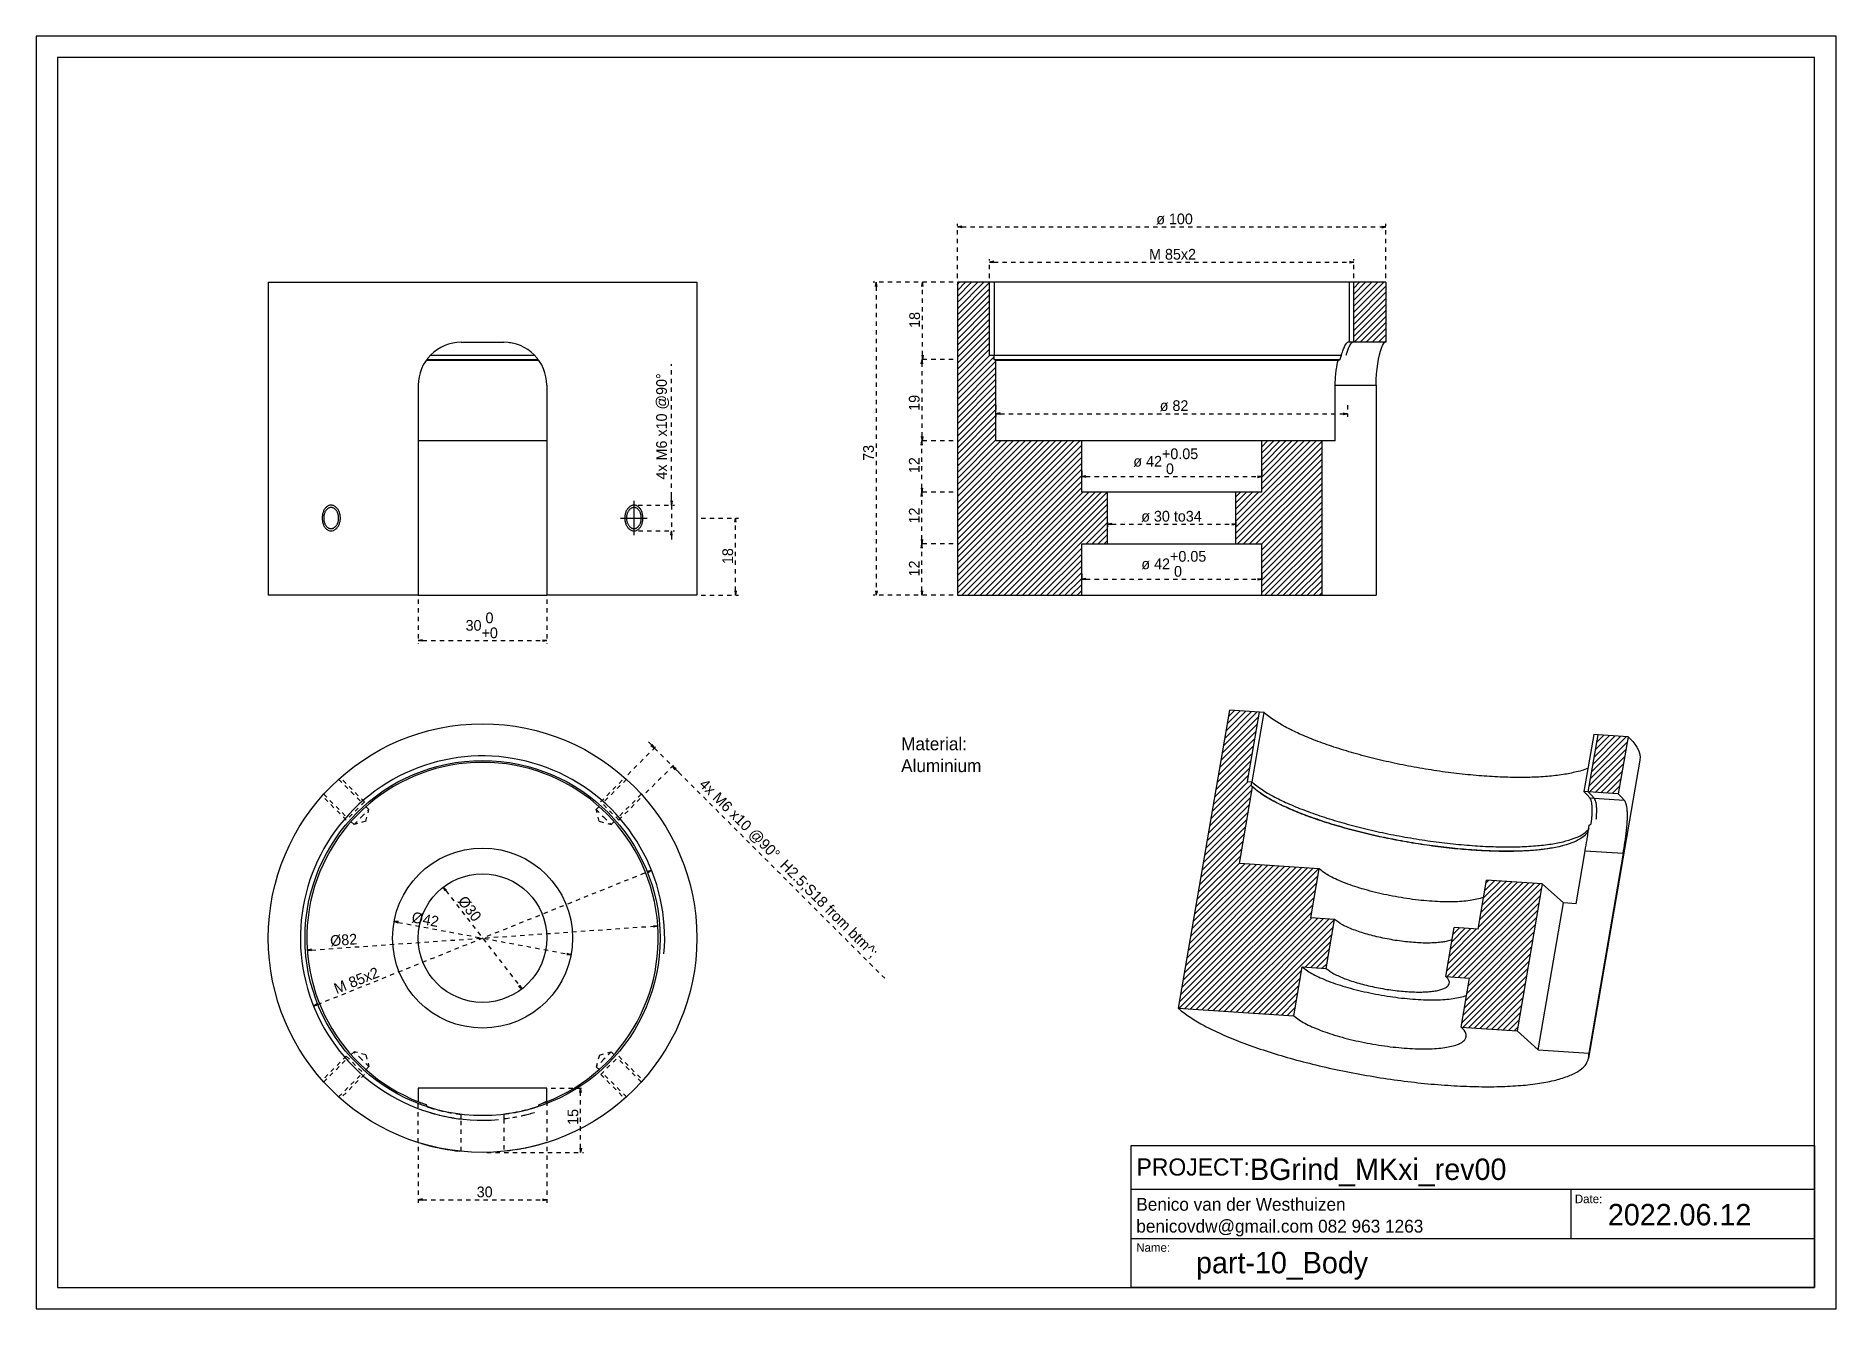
# Model space of a CAD drawing. Header units: millimetres. Extents: x 0 to 420, y 0 to 297.
import ezdxf

# ---------------------------------------------------------------- set-up
doc = ezdxf.new("R2010")
doc.units = ezdxf.units.MM
doc.linetypes.add('DASHDOT', pattern=[11.176, 8.128, -1.524, 0, -1.524])
doc.linetypes.add('DOT', pattern=[2.032, 1.016, -1.016])
for name, color, linetype in [('Axis', 5, 'DASHDOT'), ('Dimension', 5, 'DOT'), ('Hatch', 5, 'Continuous'), ('Outline', 7, 'Continuous')]:
    doc.layers.add(name, color=color, linetype=linetype)
doc.styles.add('VCDSTYLE10', font='Sans Serif.ttf')
doc.dimstyles.new('VCDDIMSTYLE01', dxfattribs={"dimtxt": 2.5, "dimasz": 1, "dimexe": 0.7, "dimexo": 1, "dimgap": 0.5, "dimtad": 1, "dimdsep": 46, "dimtxsty": 'VCDSTYLE10', "dimblk1": 'OPEN', "dimblk2": 'OPEN', "dimsah": 1, "dimcen": 0.09, "dimazin": 2, "dimtfac": 1, "dimtdec": 4, "dimtmove": 0, "dimatfit": 0, "dimfxl": 1, "dimtolj": 1, "dimtzin": 0, "dimarcsym": 0})
pattern_1 = [(45, (0, 0), (-0.7071068, 0.7071068), [])]

msp = doc.modelspace()

# ---------------------------------------------------------------- texts
at = {"layer": 'Outline', "style": 'VCDSTYLE10'}
for s, p in [('Material:', (201.858, 130.362)), ('Aluminium', (201.858, 125.262))]:
    msp.add_text(s, height=3, dxfattribs=at).set_placement(p)

# ---------------------------------------------------------------- blocks, each defined once
blk = doc.blocks.new('_Open')
at = {"color": 0, "linetype": 'ByBlock', "lineweight": -2}
for p, q in [((-1, 0.166667), (0, 0)), ((-1, -0.166667), (0, 0)), ((0, 0), (-1, 0))]:
    blk.add_line(p, q, dxfattribs=at)
blk = doc.blocks.new('*D1')
at = {"layer": 'Defpoints', "color": 0}
for p in [(148.54, 126.64), (137.36, 123.95), (141.61, 119.71)]:
    blk.add_point(p, dxfattribs=at)
at = {"layer": 'Dimension', "color": 0, "lineweight": -2}
for p, q in [((138.07, 124.66), (144.79, 131.38)), ((143.59, 131.59), (142.89, 132.3)), ((144.3, 130.88), (148.54, 126.64)), ((142.31, 120.41), (149.04, 127.14)), ((148.54, 126.64), (198.03, 77.15)), ((149.25, 125.93), (149.96, 125.23))]:
    blk.add_line(p, q, dxfattribs=at)
for p, rotation in [((144.3, 130.88), 314.9999999999994), ((148.54, 126.64), 134.9999999999994)]:
    blk.add_blockref('_Open', p, dxfattribs=dict(at, rotation=rotation))
at = {"layer": 'Dimension', "color": 0, "insert": (175.48, 102.67), "char_height": 2.5, "attachment_point": 5, "rotation": 315, "style": 'VCDSTYLE10'}
blk.add_mtext('\\A1;4x M6 x10 @90°  {H2.5;S18 from btm^ ;}', dxfattribs=at)
blk = doc.blocks.new('*D3')
at = {"layer": 'Defpoints', "color": 0}
for p in [(119.19, 51.54), (127.08, 51.54), (104.19, 36.54)]:
    blk.add_point(p, dxfattribs=at)
at = {"layer": 'Dimension', "color": 0, "lineweight": -2}
for p, q in [((120.19, 51.54), (127.78, 51.54)), ((127.08, 37.54), (127.08, 50.54)), ((105.19, 36.54), (127.78, 36.54))]:
    blk.add_line(p, q, dxfattribs=at)
for p, rotation in [((127.08, 51.54), 90), ((127.08, 36.54), 270)]:
    blk.add_blockref('_Open', p, dxfattribs=dict(at, rotation=rotation))
at = {"layer": 'Dimension', "color": 0, "insert": (125.3, 44.81), "char_height": 2.5, "attachment_point": 5, "rotation": 90, "style": 'VCDSTYLE10'}
blk.add_mtext('\\A1;15', dxfattribs=at)
blk = doc.blocks.new('*D4')
at = {"layer": 'Defpoints', "color": 0}
for p in [(89.19, 38.84), (119.19, 38.84), (119.19, 25.5)]:
    blk.add_point(p, dxfattribs=at)
at = {"layer": 'Dimension', "color": 0, "lineweight": -2}
for p, q in [((89.19, 37.84), (89.19, 24.8)), ((119.19, 37.84), (119.19, 24.8)), ((90.19, 25.5), (118.19, 25.5))]:
    blk.add_line(p, q, dxfattribs=at)
at = {"layer": 'Dimension', "color": 0, "lineweight": -2, "rotation": 180}
blk.add_blockref('_Open', (89.19, 25.5), dxfattribs=at)
at = {"layer": 'Dimension', "color": 0, "lineweight": -2}
blk.add_blockref('_Open', (119.19, 25.5), dxfattribs=at)
at = {"layer": 'Dimension', "color": 0, "insert": (104.69, 27.3), "char_height": 2.5, "attachment_point": 5, "style": 'VCDSTYLE10'}
blk.add_mtext('\\A1;30', dxfattribs=at)
blk = doc.blocks.new('*D5')
at = {"layer": 'Defpoints', "color": 0}
for p in [(143.62, 102.39), (64.76, 70.68)]:
    blk.add_point(p, dxfattribs=at)
at = {"layer": 'Dimension', "color": 0, "lineweight": -2}
blk.add_line((65.69, 71.05), (142.7, 102.02), dxfattribs=at)
for p, rotation in [((143.62, 102.39), 21.90581329141331), ((64.76, 70.68), 201.9058132914133)]:
    blk.add_blockref('_Open', p, dxfattribs=dict(at, rotation=rotation))
at = {"layer": 'Dimension', "color": 0, "insert": (74.77, 76.64), "char_height": 2.5, "attachment_point": 5, "rotation": 21.9058, "style": 'VCDSTYLE10'}
blk.add_mtext('\\A1;M 85x2', dxfattribs=at)
blk = doc.blocks.new('*D6')
at = {"layer": 'Defpoints', "color": 0}
for p in [(83.55, 90.39), (124.84, 82.68)]:
    blk.add_point(p, dxfattribs=at)
at = {"layer": 'Dimension', "color": 0, "lineweight": -2}
blk.add_line((84.53, 90.2), (123.85, 82.87), dxfattribs=at)
for p, rotation in [((83.55, 90.39), 169.4287092882102), ((124.84, 82.68), 349.4287092882101)]:
    blk.add_blockref('_Open', p, dxfattribs=dict(at, rotation=rotation))
at = {"layer": 'Dimension', "color": 0, "insert": (90.84, 90.85), "char_height": 2.5, "attachment_point": 5, "rotation": 349.4287, "style": 'VCDSTYLE10'}
blk.add_mtext('\\A1;%%c42', dxfattribs=at)
blk = doc.blocks.new('$AttrValue BenicoPriv')
at = {"style": 'VCDSTYLE10'}
blk.add_text('BGrind_MKxi_rev00', height=5, dxfattribs=at).set_placement((0, 0))
blk = doc.blocks.new('$AttrValue BenicoPriv(1)')
at = {"style": 'VCDSTYLE10'}
blk.add_text('2022.06.12', height=5, dxfattribs=at).set_placement((0, 0))
blk = doc.blocks.new('$AttrValue BenicoPriv(2)')
at = {"style": 'VCDSTYLE10'}
blk.add_text('part-10_Body', height=5, dxfattribs=at).set_placement((0, 0))
blk = doc.blocks.new('*D10')
at = {"layer": 'Defpoints', "color": 0}
for p in [(139.48, 187.53), (139.55, 181.54), (148.28, 181.54)]:
    blk.add_point(p, dxfattribs=at)
at = {"layer": 'Dimension', "color": 0, "lineweight": -2}
for p, q in [((148.28, 187.53), (148.28, 220.43)), ((148.28, 188.53), (148.28, 189.53)), ((140.48, 187.53), (148.98, 187.53)), ((148.28, 187.53), (148.28, 181.54)), ((140.55, 181.54), (148.98, 181.54)), ((148.28, 180.54), (148.28, 179.54))]:
    blk.add_line(p, q, dxfattribs=at)
for p, rotation in [((148.28, 187.53), 270), ((148.28, 181.54), 90)]:
    blk.add_blockref('_Open', p, dxfattribs=dict(at, rotation=rotation))
at = {"layer": 'Dimension', "color": 0, "insert": (146.21, 205.91), "char_height": 2.5, "attachment_point": 5, "rotation": 90, "style": 'VCDSTYLE10'}
blk.add_mtext('\\A1;4x M6 x10 @90°', dxfattribs=at)
blk = doc.blocks.new('*D11')
at = {"layer": 'Defpoints', "color": 0}
for p in [(154.19, 184.54), (163.22, 184.54), (154.19, 166.54)]:
    blk.add_point(p, dxfattribs=at)
at = {"layer": 'Dimension', "color": 0, "lineweight": -2}
for p, q in [((155.19, 184.54), (163.92, 184.54)), ((163.22, 167.54), (163.22, 183.54)), ((155.19, 166.54), (163.92, 166.54))]:
    blk.add_line(p, q, dxfattribs=at)
for p, rotation in [((163.22, 184.54), 90), ((163.22, 166.54), 270)]:
    blk.add_blockref('_Open', p, dxfattribs=dict(at, rotation=rotation))
at = {"layer": 'Dimension', "color": 0, "insert": (161.42, 175.65), "char_height": 2.5, "attachment_point": 5, "rotation": 90, "style": 'VCDSTYLE10'}
blk.add_mtext('\\A1;18', dxfattribs=at)
blk = doc.blocks.new('*D12')
at = {"layer": 'Defpoints', "color": 0}
for p in [(89.19, 166.54), (119.19, 166.54), (119.19, 155.97)]:
    blk.add_point(p, dxfattribs=at)
at = {"layer": 'Dimension', "color": 0, "lineweight": -2}
for p, q in [((89.19, 165.54), (89.19, 155.27)), ((119.19, 165.54), (119.19, 155.27)), ((90.19, 155.97), (118.19, 155.97))]:
    blk.add_line(p, q, dxfattribs=at)
at = {"layer": 'Dimension', "color": 0, "lineweight": -2, "rotation": 180}
blk.add_blockref('_Open', (89.19, 155.97), dxfattribs=at)
at = {"layer": 'Dimension', "color": 0, "lineweight": -2}
blk.add_blockref('_Open', (119.19, 155.97), dxfattribs=at)
at = {"layer": 'Dimension', "color": 0, "insert": (104, 159.5), "char_height": 2.5, "attachment_point": 5, "style": 'VCDSTYLE10'}
blk.add_mtext('\\A1;30\\S 0^ +0;', dxfattribs=at)
blk = doc.blocks.new('*D13')
at = {"layer": 'Defpoints', "color": 0}
for p in [(314.99, 252.44), (214.99, 239.54), (314.99, 239.54)]:
    blk.add_point(p, dxfattribs=at)
at = {"layer": 'Dimension', "color": 0, "lineweight": -2}
for p, q in [((214.99, 240.54), (214.99, 253.14)), ((215.99, 252.44), (313.99, 252.44)), ((314.99, 240.54), (314.99, 253.14))]:
    blk.add_line(p, q, dxfattribs=at)
at = {"layer": 'Dimension', "color": 0, "lineweight": -2, "rotation": 180}
blk.add_blockref('_Open', (214.99, 252.44), dxfattribs=at)
at = {"layer": 'Dimension', "color": 0, "lineweight": -2}
blk.add_blockref('_Open', (314.99, 252.44), dxfattribs=at)
at = {"layer": 'Dimension', "color": 0, "insert": (265.65, 254.29), "char_height": 2.5, "attachment_point": 5, "style": 'VCDSTYLE10'}
blk.add_mtext('\\A1;ø 100', dxfattribs=at)
blk = doc.blocks.new('*D14')
at = {"layer": 'Defpoints', "color": 0}
for p in [(307.49, 244.27), (222.49, 239.54), (307.49, 239.54)]:
    blk.add_point(p, dxfattribs=at)
at = {"layer": 'Dimension', "color": 0, "lineweight": -2}
for p, q in [((222.49, 240.54), (222.49, 244.97)), ((223.49, 244.27), (306.49, 244.27)), ((307.49, 240.54), (307.49, 244.97))]:
    blk.add_line(p, q, dxfattribs=at)
at = {"layer": 'Dimension', "color": 0, "lineweight": -2, "rotation": 180}
blk.add_blockref('_Open', (222.49, 244.27), dxfattribs=at)
at = {"layer": 'Dimension', "color": 0, "lineweight": -2}
blk.add_blockref('_Open', (307.49, 244.27), dxfattribs=at)
at = {"layer": 'Dimension', "color": 0, "insert": (265.19, 246.06), "char_height": 2.5, "attachment_point": 5, "style": 'VCDSTYLE10'}
blk.add_mtext('\\A1;M 85x2', dxfattribs=at)
blk = doc.blocks.new('*D15')
at = {"layer": 'Defpoints', "color": 0}
for p in [(214.99, 239.54), (196.07, 166.54), (214.99, 166.54)]:
    blk.add_point(p, dxfattribs=at)
at = {"layer": 'Dimension', "color": 0, "lineweight": -2}
for p, q in [((213.99, 239.54), (195.37, 239.54)), ((196.07, 238.54), (196.07, 167.54)), ((213.99, 166.54), (195.37, 166.54))]:
    blk.add_line(p, q, dxfattribs=at)
for p, rotation in [((196.07, 239.54), 90), ((196.07, 166.54), 270)]:
    blk.add_blockref('_Open', p, dxfattribs=dict(at, rotation=rotation))
at = {"layer": 'Dimension', "color": 0, "insert": (194.27, 199.73), "char_height": 2.5, "attachment_point": 5, "rotation": 90, "style": 'VCDSTYLE10'}
blk.add_mtext('\\A1;73', dxfattribs=at)
blk = doc.blocks.new('*D16')
at = {"layer": 'Defpoints', "color": 0}
for p in [(206.83, 239.54), (214.99, 239.54), (214.99, 221.54)]:
    blk.add_point(p, dxfattribs=at)
at = {"layer": 'Dimension', "color": 0, "lineweight": -2}
for p, q in [((213.99, 239.54), (206.13, 239.54)), ((206.83, 222.54), (206.83, 238.54)), ((213.99, 221.54), (206.13, 221.54))]:
    blk.add_line(p, q, dxfattribs=at)
for p, rotation in [((206.83, 239.54), 90), ((206.83, 221.54), 270)]:
    blk.add_blockref('_Open', p, dxfattribs=dict(at, rotation=rotation))
at = {"layer": 'Dimension', "color": 0, "insert": (205.03, 230.76), "char_height": 2.5, "attachment_point": 5, "rotation": 90, "style": 'VCDSTYLE10'}
blk.add_mtext('\\A1;18', dxfattribs=at)
blk = doc.blocks.new('*D17')
at = {"layer": 'Defpoints', "color": 0}
for p in [(206.74, 221.54), (214.99, 221.54), (214.99, 202.54)]:
    blk.add_point(p, dxfattribs=at)
at = {"layer": 'Dimension', "color": 0, "lineweight": -2}
for p, q in [((213.99, 221.54), (206.04, 221.54)), ((206.74, 203.54), (206.74, 220.54)), ((213.99, 202.54), (206.04, 202.54))]:
    blk.add_line(p, q, dxfattribs=at)
for p, rotation in [((206.74, 221.54), 90), ((206.74, 202.54), 270)]:
    blk.add_blockref('_Open', p, dxfattribs=dict(at, rotation=rotation))
at = {"layer": 'Dimension', "color": 0, "insert": (204.94, 211.41), "char_height": 2.5, "attachment_point": 5, "rotation": 90, "style": 'VCDSTYLE10'}
blk.add_mtext('\\A1;19', dxfattribs=at)
blk = doc.blocks.new('*D18')
at = {"layer": 'Defpoints', "color": 0}
for p in [(243.99, 172.54), (285.99, 172.54), (285.99, 170.26)]:
    blk.add_point(p, dxfattribs=at)
at = {"layer": 'Dimension', "color": 0, "lineweight": -2}
for p, q in [((243.99, 171.54), (243.99, 169.56)), ((244.99, 170.26), (284.99, 170.26)), ((285.99, 171.54), (285.99, 169.56))]:
    blk.add_line(p, q, dxfattribs=at)
at = {"layer": 'Dimension', "color": 0, "lineweight": -2, "rotation": 180}
blk.add_blockref('_Open', (243.99, 170.26), dxfattribs=at)
at = {"layer": 'Dimension', "color": 0, "lineweight": -2}
blk.add_blockref('_Open', (285.99, 170.26), dxfattribs=at)
at = {"layer": 'Dimension', "color": 0, "insert": (265.49, 173.85), "char_height": 2.5, "attachment_point": 5, "style": 'VCDSTYLE10'}
blk.add_mtext('\\A1;ø 42\\S+0.05^  0;', dxfattribs=at)
blk = doc.blocks.new('*D19')
at = {"layer": 'Defpoints', "color": 0}
for p in [(249.99, 184.54), (279.99, 184.54), (279.99, 183.08)]:
    blk.add_point(p, dxfattribs=at)
at = {"layer": 'Dimension', "color": 0, "lineweight": -2}
for p, q in [((249.99, 183.54), (249.99, 182.38)), ((250.99, 183.08), (278.99, 183.08)), ((279.99, 183.54), (279.99, 182.38))]:
    blk.add_line(p, q, dxfattribs=at)
at = {"layer": 'Dimension', "color": 0, "lineweight": -2, "rotation": 180}
blk.add_blockref('_Open', (249.99, 183.08), dxfattribs=at)
at = {"layer": 'Dimension', "color": 0, "lineweight": -2}
blk.add_blockref('_Open', (279.99, 183.08), dxfattribs=at)
at = {"layer": 'Dimension', "color": 0, "insert": (264.94, 184.93), "char_height": 2.5, "attachment_point": 5, "style": 'VCDSTYLE10'}
blk.add_mtext('\\A1;ø 30 to34', dxfattribs=at)
blk = doc.blocks.new('*D20')
at = {"layer": 'Defpoints', "color": 0}
for p in [(243.99, 196.54), (285.99, 196.54), (285.99, 194.19)]:
    blk.add_point(p, dxfattribs=at)
at = {"layer": 'Dimension', "color": 0, "lineweight": -2}
for p, q in [((243.99, 195.54), (243.99, 193.49)), ((244.99, 194.19), (284.99, 194.19)), ((285.99, 195.54), (285.99, 193.49))]:
    blk.add_line(p, q, dxfattribs=at)
at = {"layer": 'Dimension', "color": 0, "lineweight": -2, "rotation": 180}
blk.add_blockref('_Open', (243.99, 194.19), dxfattribs=at)
at = {"layer": 'Dimension', "color": 0, "lineweight": -2}
blk.add_blockref('_Open', (285.99, 194.19), dxfattribs=at)
at = {"layer": 'Dimension', "color": 0, "insert": (263.61, 197.78), "char_height": 2.5, "attachment_point": 5, "style": 'VCDSTYLE10'}
blk.add_mtext('\\A1;ø 42\\S+0.05^  0;', dxfattribs=at)
blk = doc.blocks.new('*D21')
at = {"layer": 'Defpoints', "color": 0}
for p in [(223.99, 211.91), (305.99, 211.91), (305.99, 208.88)]:
    blk.add_point(p, dxfattribs=at)
at = {"layer": 'Dimension', "color": 0, "lineweight": -2}
for p, q in [((223.99, 210.91), (223.99, 208.18)), ((305.99, 210.91), (305.99, 208.18)), ((224.99, 208.88), (304.99, 208.88))]:
    blk.add_line(p, q, dxfattribs=at)
at = {"layer": 'Dimension', "color": 0, "lineweight": -2, "rotation": 180}
blk.add_blockref('_Open', (223.99, 208.88), dxfattribs=at)
at = {"layer": 'Dimension', "color": 0, "lineweight": -2}
blk.add_blockref('_Open', (305.99, 208.88), dxfattribs=at)
at = {"layer": 'Dimension', "color": 0, "insert": (265.55, 210.73), "char_height": 2.5, "attachment_point": 5, "style": 'VCDSTYLE10'}
blk.add_mtext('\\A1;ø 82', dxfattribs=at)
blk = doc.blocks.new('*D22')
at = {"layer": 'Defpoints', "color": 0}
for p in [(95.02, 98.41), (113.36, 74.66)]:
    blk.add_point(p, dxfattribs=at)
at = {"layer": 'Dimension', "color": 0, "lineweight": -2}
blk.add_line((95.64, 97.62), (112.75, 75.45), dxfattribs=at)
for p, rotation in [((95.02, 98.41), 127.6794021081232), ((113.36, 74.66), 307.6794021081232)]:
    blk.add_blockref('_Open', p, dxfattribs=dict(at, rotation=rotation))
at = {"layer": 'Dimension', "color": 0, "insert": (101.17, 93.38), "char_height": 2.5, "attachment_point": 5, "rotation": 307.6794, "style": 'VCDSTYLE10'}
blk.add_mtext('\\A1;%%c30', dxfattribs=at)
blk = doc.blocks.new('*D23')
at = {"layer": 'Defpoints', "color": 0}
for p in [(145.09, 89.39), (63.29, 83.68)]:
    blk.add_point(p, dxfattribs=at)
at = {"layer": 'Dimension', "color": 0, "lineweight": -2}
blk.add_line((64.29, 83.75), (144.1, 89.32), dxfattribs=at)
for p, rotation in [((145.09, 89.39), 3.998600407207364), ((63.29, 83.68), 183.9986004072074)]:
    blk.add_blockref('_Open', p, dxfattribs=dict(at, rotation=rotation))
at = {"layer": 'Dimension', "color": 0, "insert": (71.79, 86.07), "char_height": 2.5, "attachment_point": 5, "rotation": 3.9986, "style": 'VCDSTYLE10'}
blk.add_mtext('\\A1;%%c82', dxfattribs=at)
blk = doc.blocks.new('*D24')
at = {"layer": 'Defpoints', "color": 0}
for p in [(206.7, 202.54), (214.99, 202.54), (214.99, 190.54)]:
    blk.add_point(p, dxfattribs=at)
at = {"layer": 'Dimension', "color": 0, "lineweight": -2}
for p, q in [((213.99, 202.54), (206, 202.54)), ((206.7, 191.54), (206.7, 201.54)), ((213.99, 190.54), (206, 190.54))]:
    blk.add_line(p, q, dxfattribs=at)
for p, rotation in [((206.7, 202.54), 90), ((206.7, 190.54), 270)]:
    blk.add_blockref('_Open', p, dxfattribs=dict(at, rotation=rotation))
at = {"layer": 'Dimension', "color": 0, "insert": (204.93, 196.87), "char_height": 2.5, "attachment_point": 5, "rotation": 90, "style": 'VCDSTYLE10'}
blk.add_mtext('\\A1;12', dxfattribs=at)
blk = doc.blocks.new('*D25')
at = {"layer": 'Defpoints', "color": 0}
for p in [(206.7, 190.54), (214.99, 190.54), (214.99, 178.54)]:
    blk.add_point(p, dxfattribs=at)
at = {"layer": 'Dimension', "color": 0, "lineweight": -2}
for p, q in [((213.99, 190.54), (206, 190.54)), ((206.7, 179.54), (206.7, 189.54)), ((213.99, 178.54), (206, 178.54))]:
    blk.add_line(p, q, dxfattribs=at)
for p, rotation in [((206.7, 190.54), 90), ((206.7, 178.54), 270)]:
    blk.add_blockref('_Open', p, dxfattribs=dict(at, rotation=rotation))
at = {"layer": 'Dimension', "color": 0, "insert": (204.93, 185.12), "char_height": 2.5, "attachment_point": 5, "rotation": 90, "style": 'VCDSTYLE10'}
blk.add_mtext('\\A1;12', dxfattribs=at)
blk = doc.blocks.new('*D26')
at = {"layer": 'Defpoints', "color": 0}
for p in [(206.7, 178.54), (214.99, 178.54), (214.99, 166.54)]:
    blk.add_point(p, dxfattribs=at)
at = {"layer": 'Dimension', "color": 0, "lineweight": -2}
for p, q in [((213.99, 178.54), (206, 178.54)), ((206.7, 167.54), (206.7, 177.54)), ((213.99, 166.54), (206, 166.54))]:
    blk.add_line(p, q, dxfattribs=at)
for p, rotation in [((206.7, 178.54), 90), ((206.7, 166.54), 270)]:
    blk.add_blockref('_Open', p, dxfattribs=dict(at, rotation=rotation))
at = {"layer": 'Dimension', "color": 0, "insert": (204.93, 172.77), "char_height": 2.5, "attachment_point": 5, "rotation": 90, "style": 'VCDSTYLE10'}
blk.add_mtext('\\A1;12', dxfattribs=at)
blk = doc.blocks.new('$TitleBlock BenicoPriv')
at = {"layer": 'Outline', "color": 2}
for p, q in [((-159.49, 22.97), (0, 22.97)), ((-56.84, 22.97), (-56.84, 11.48)), ((-159.49, 11.48), (0, 11.48))]:
    blk.add_line(p, q, dxfattribs=at)
blk.add_lwpolyline([(0, 0), (-159.49, 0), (-159.49, 33.17), (0, 33.17), (0, 0)], dxfattribs=at)
at = {"layer": 'Outline', "style": 'VCDSTYLE10'}
for s, height, p in [('PROJECT: ', 4, (-158.21, 26.13)), ('Benico van der Westhuizen', 3, (-158.26, 17.93)), ('Date:', 2, (-55.93, 19.69)), ('benicovdw@gmail.com 082 963 1263', 3, (-158.26, 12.83)), ('Name:', 2, (-158.26, 8.35))]:
    blk.add_text(s, height=height, dxfattribs=at).set_placement(p)
blk = doc.blocks.new('Sheet Border')
at = {"layer": 'Outline', "color": 2}
for points in [[(0, 0), (420, 0), (420, 297), (0, 297), (0, 0)], [(5, 5), (415, 5), (415, 292), (5, 292), (5, 5)]]:
    blk.add_lwpolyline(points, dxfattribs=at)

# ---------------------------------------------------------------- dimensions: what is measured, and where the dimension line sits
at = {"layer": 'Dimension'}
for base, p1, p2, override, picture, middle in [((314.989, 252.436), (214.989, 239.535), (314.989, 239.535), {"dimpost": 'ø <>'}, '*D13', (265.65, 252.436)), ((305.989, 208.882), (223.989, 211.914), (305.989, 211.914), {"dimpost": 'ø <>'}, '*D21', (265.547, 208.882)), ((285.989, 194.187), (243.989, 196.535), (285.989, 196.535), {"dimpost": 'ø <>', "dimtol": 1, "dimtp": 0.05, "dimtdec": 5, "dimtzin": 8}, '*D20', (263.605, 194.187)), ((285.989, 170.263), (243.989, 172.535), (285.989, 172.535), {"dimpost": 'ø <>', "dimtol": 1, "dimtp": 0.05, "dimtdec": 5, "dimtzin": 8}, '*D18', (265.487, 170.263)), ((119.193, 155.969), (89.193, 166.535), (119.193, 166.535), {"dimtol": 1, "dimtm": -1e-10, "dimtdec": 5, "dimtzin": 8}, '*D12', (103.998, 155.969))]:
    dim = msp.add_linear_dim(base=base, p1=p1, p2=p2, dimstyle='VCDDIMSTYLE01', override=override, dxfattribs=at)
    dim.commit()
    dim.dimension.update_dxf_attribs({"geometry": picture, "text_midpoint": middle, "dimtype": 160})
for base, p1, p2, text, override, picture, middle in [((307.489, 244.266), (222.489, 239.535), (307.489, 239.535), 'M 85x2', {"dimpost": 'M <>'}, '*D14', (265.195, 244.266)), ((279.989, 183.076), (249.989, 184.535), (279.989, 184.535), 'ø 30 to34', {"dimpost": 'ø <>'}, '*D19', (264.944, 183.076))]:
    dim = msp.add_linear_dim(base=base, p1=p1, p2=p2, text=text, dimstyle='VCDDIMSTYLE01', override=override, dxfattribs=at)
    dim.commit()
    dim.dimension.update_dxf_attribs({"geometry": picture, "text_midpoint": middle, "dimtype": 160})
for base, p1, p2, picture, middle in [((196.066, 166.535), (214.989, 239.535), (214.989, 166.535), '*D15', (196.066, 199.732)), ((206.829, 239.535), (214.989, 221.535), (214.989, 239.535), '*D16', (206.829, 230.759)), ((206.74, 221.535), (214.989, 202.535), (214.989, 221.535), '*D17', (206.74, 211.405)), ((206.699, 202.535), (214.989, 190.535), (214.989, 202.535), '*D24', (206.699, 196.866)), ((206.699, 190.535), (214.989, 178.535), (214.989, 190.535), '*D25', (206.699, 185.117)), ((163.218, 184.535), (154.193, 166.535), (154.193, 184.535), '*D11', (163.218, 175.649)), ((206.699, 178.535), (214.989, 166.535), (214.989, 178.535), '*D26', (206.699, 172.771)), ((127.078, 51.535), (104.193, 36.535), (119.193, 51.535), '*D3', (127.078, 44.809))]:
    dim = msp.add_linear_dim(base=base, p1=p1, p2=p2, angle=90, dimstyle='VCDDIMSTYLE01', dxfattribs=at)
    dim.commit()
    dim.dimension.update_dxf_attribs({"geometry": picture, "text_midpoint": middle, "dimtype": 160})
for base, p1, p2, angle, text, picture, middle, dimtype in [((148.281, 181.535), (139.475, 187.533), (139.548, 181.535), 90, '4x M6 x10 @90°', '*D10', (148.281, 205.914), 160), ((148.542, 126.642), (137.363, 123.948), (141.606, 119.705), 315, '4x M6 x10 @90°  {H2.5;S18 from btm^ ;}', '*D1', (173.995, 101.189), 161)]:
    dim = msp.add_linear_dim(base=base, p1=p1, p2=p2, angle=angle, text=text, dimstyle='VCDDIMSTYLE01', override={"dimpost": 'M <>'}, dxfattribs=at)
    dim.commit()
    dim.dimension.update_dxf_attribs({"geometry": picture, "text_midpoint": middle, "dimtype": dimtype})
dim = msp.add_diameter_dim_2p(p1=(143.624, 102.391), p2=(64.761, 70.679), text='M 85x2', dimstyle='VCDDIMSTYLE01', override={"dimpost": 'M <>'}, dxfattribs=at)
dim.commit()
dim.dimension.update_dxf_attribs({"geometry": '*D5', "text_midpoint": (75.439, 74.973), "dimtype": 163})
for p1, p2, picture, middle in [((113.361, 74.663), (95.024, 98.407), '*D22', (99.752, 92.285)), ((124.836, 82.682), (83.549, 90.388), '*D6', (90.514, 89.088)), ((145.093, 89.394), (63.292, 83.676), '*D23', (71.919, 84.279))]:
    dim = msp.add_diameter_dim_2p(p1=p1, p2=p2, dimstyle='VCDDIMSTYLE01', dxfattribs=at)
    dim.commit()
    dim.dimension.update_dxf_attribs({"geometry": picture, "text_midpoint": middle, "dimtype": 163})
dim = msp.add_linear_dim(base=(119.193, 25.503), p1=(89.193, 38.838), p2=(119.193, 38.838), dimstyle='VCDDIMSTYLE01', dxfattribs=at)
dim.commit()
dim.dimension.update_dxf_attribs({"geometry": '*D4', "text_midpoint": (104.691, 25.503), "dimtype": 160})

# ---------------------------------------------------------------- hatches: boundary and pattern name
at = {"layer": 'Hatch'}
h = msp.add_hatch(dxfattribs=at)
h.set_pattern_fill('_USER', color=256, style=0, pattern_type=0)
h.set_pattern_definition(pattern_1)
h.paths.add_polyline_path([(307.489, 225.535), (307.489, 239.535), (314.989, 239.535), (314.989, 225.535)])
h.paths.add_polyline_path([(279.989, 178.535), (279.989, 190.535), (285.989, 190.535), (285.989, 202.535), (299.989, 202.535), (299.989, 166.535), (285.989, 166.535), (285.989, 178.535)])
h.paths.add_polyline_path([(214.989, 239.535), (214.989, 166.535), (243.989, 166.535), (243.989, 178.535), (249.989, 178.535), (249.989, 190.535), (243.989, 190.535), (243.989, 202.535), (223.989, 202.535), (223.989, 221.294), (223.571, 221.535), (223.571, 222.535), (222.489, 222.535), (222.489, 239.535)])
h = msp.add_hatch(dxfattribs=at)
h.set_pattern_fill('_USER', color=256, style=0, pattern_type=0)
h.set_pattern_definition(pattern_1)
h.paths.add_polyline_path([(336.482, 88.64), (338.447, 100.07), (351.464, 99.201), (345.567, 64.91), (332.551, 65.779), (334.516, 77.21), (328.938, 77.582), (330.903, 89.012)])
h.paths.add_polyline_path([(362.204, 120.644), (364.497, 133.979), (371.47, 133.513), (369.177, 120.178)])
h.paths.add_polyline_path([(278.497, 139.72), (266.54, 70.186), (293.502, 68.386), (295.468, 79.817), (301.046, 79.444), (303.011, 90.874), (297.433, 91.247), (299.399, 102.677), (280.804, 103.919), (283.876, 121.787), (283.528, 122.042), (283.691, 122.995), (282.685, 123.062), (285.47, 139.255)])

# ---------------------------------------------------------------- linework, layer by layer
at = {"color": 2}
for p, q in [((54.193, 239.535), (54.193, 166.535)), ((54.193, 239.535), (154.193, 239.535)), ((154.193, 239.535), (154.193, 166.535)), ((214.989, 239.535), (214.989, 166.535)), ((222.489, 239.535), (214.989, 239.535)), ((223.571, 239.535), (222.489, 239.535)), ((223.571, 239.535), (223.571, 222.535)), ((306.406, 239.535), (223.571, 239.535)), ((306.406, 239.535), (306.406, 225.535)), ((307.489, 239.535), (306.406, 239.535)), ((314.989, 239.535), (307.489, 239.535)), ((314.989, 239.535), (314.989, 225.535)), ((99.193, 225.535), (109.193, 225.535)), ((306.406, 225.535), (306.103, 225.535)), ((307.489, 225.535), (306.406, 225.535)), ((314.989, 225.535), (307.489, 225.535)), ((117.347, 221.294), (91.039, 221.294)), ((91.2, 221.535), (117.186, 221.535)), ((92.059, 222.535), (116.326, 222.535)), ((222.489, 222.535), (304.587, 222.535)), ((223.571, 221.535), (223.571, 222.535)), ((223.989, 221.294), (223.571, 221.535)), ((223.571, 221.535), (304.313, 221.535)), ((223.989, 202.535), (223.989, 221.294)), ((303.814, 221.294), (223.989, 221.294)), ((89.193, 215.535), (89.193, 166.535)), ((119.193, 215.535), (119.193, 166.535)), ((303.146, 202.535), (303.146, 215.535)), ((312.686, 215.535), (312.686, 166.535)), ((119.193, 202.535), (89.193, 202.535)), ((243.989, 202.535), (223.989, 202.535)), ((243.989, 190.535), (243.989, 202.535)), ((285.989, 202.535), (243.989, 202.535)), ((285.989, 190.535), (285.989, 202.535)), ((299.989, 202.535), (285.989, 202.535)), ((303.146, 202.535), (299.989, 202.535)), ((299.989, 202.535), (299.989, 166.535)), ((249.989, 190.535), (243.989, 190.535)), ((249.989, 178.535), (249.989, 190.535)), ((279.989, 190.535), (249.989, 190.535)), ((279.989, 178.535), (279.989, 190.535)), ((285.989, 190.535), (279.989, 190.535)), ((243.989, 166.535), (243.989, 178.535)), ((243.989, 178.535), (249.989, 178.535)), ((249.989, 178.535), (279.989, 178.535)), ((279.989, 178.535), (285.989, 178.535)), ((285.989, 166.535), (285.989, 178.535)), ((89.193, 166.535), (54.193, 166.535)), ((89.193, 166.535), (119.193, 166.535)), ((154.193, 166.535), (119.193, 166.535)), ((214.989, 166.535), (243.989, 166.535)), ((243.989, 166.535), (285.989, 166.535)), ((285.989, 166.535), (299.989, 166.535)), ((299.989, 166.535), (312.686, 166.535)), ((278.497, 139.72), (266.54, 70.186)), ((285.47, 139.255), (278.497, 139.72)), ((286.476, 139.188), (283.691, 122.995)), ((286.476, 139.188), (285.47, 139.255)), ((363.491, 134.046), (361.197, 120.711)), ((364.497, 133.979), (363.491, 134.046)), ((371.47, 133.513), (364.497, 133.979)), ((371.47, 133.513), (369.177, 120.178)), ((374.242, 128.046), (362.285, 58.512)), ((283.528, 122.042), (283.691, 122.995)), ((283.876, 121.787), (283.528, 122.042)), ((280.804, 103.919), (283.876, 121.787)), ((362.204, 120.644), (361.197, 120.711)), ((369.177, 120.178), (362.204, 120.644)), ((359.346, 94.534), (361.476, 106.917)), ((370.345, 106.325), (362.319, 59.651)), ((299.399, 102.677), (280.804, 103.919)), ((297.433, 91.247), (299.399, 102.677)), ((336.482, 88.64), (338.447, 100.07)), ((351.464, 99.201), (338.447, 100.07)), ((351.464, 99.201), (345.567, 64.91)), ((356.411, 94.73), (351.464, 99.201)), ((350.514, 60.439), (356.411, 94.73)), ((359.346, 94.534), (356.411, 94.73)), ((303.011, 90.874), (297.433, 91.247)), ((301.046, 79.444), (303.011, 90.874)), ((328.938, 77.582), (330.903, 89.012)), ((336.482, 88.64), (330.903, 89.012)), ((293.502, 68.386), (295.468, 79.817)), ((295.468, 79.817), (301.046, 79.444)), ((328.938, 77.582), (334.516, 77.21)), ((332.551, 65.779), (334.516, 77.21)), ((266.54, 70.186), (293.502, 68.386)), ((332.551, 65.779), (345.567, 64.91)), ((345.567, 64.91), (350.514, 60.439)), ((350.514, 60.439), (362.319, 59.651)), ((89.193, 51.535), (89.193, 48.396)), ((119.193, 51.535), (89.193, 51.535)), ((119.193, 48.396), (119.193, 51.535))]:
    msp.add_line(p, q, dxfattribs=at)
at = {"color": 6}
for p, q in [((222.489, 222.535), (222.489, 239.535)), ((307.489, 225.535), (307.489, 239.535)), ((282.685, 123.062), (285.47, 139.255)), ((362.204, 120.644), (364.497, 133.979)), ((71.098, 123.873), (71.022, 123.948)), ((137.288, 123.873), (137.363, 123.948)), ((66.855, 119.63), (66.78, 119.705)), ((141.53, 119.63), (141.606, 119.705)), ((66.855, 53.44), (66.78, 53.365)), ((141.53, 53.44), (141.606, 53.365)), ((71.098, 49.197), (71.022, 49.122)), ((137.288, 49.197), (137.363, 49.122))]:
    msp.add_line(p, q, dxfattribs=at)
at = {"color": 5}
for p, q in [((303.146, 215.535), (312.686, 215.535)), ((362.565, 119.239), (363.578, 119.172)), ((363.578, 119.172), (370.593, 118.703)), ((361.476, 106.917), (370.345, 106.325))]:
    msp.add_line(p, q, dxfattribs=at)
at = {"color": 6, "linetype": 'DOT'}
for p, q in [((70.619, 123.586), (76.265, 117.94)), ((76.647, 118.323), (71.098, 123.873)), ((131.738, 118.323), (137.288, 123.873)), ((137.767, 123.586), (132.121, 117.94)), ((72.405, 114.08), (66.855, 119.63)), ((67.141, 120.109), (72.787, 114.463)), ((76.647, 118.323), (72.405, 114.08)), ((77.679, 116.526), (76.265, 117.94)), ((130.706, 116.526), (132.121, 117.94)), ((135.981, 114.08), (131.738, 118.323)), ((141.244, 120.109), (135.598, 114.463)), ((135.981, 114.08), (141.53, 119.63)), ((74.202, 113.049), (72.787, 114.463)), ((74.202, 113.049), (75.94, 114.787)), ((76.944, 113.784), (74.202, 113.049)), ((75.94, 114.787), (77.679, 116.526)), ((76.944, 113.784), (77.679, 116.526)), ((130.706, 116.526), (132.445, 114.787)), ((131.441, 113.784), (130.706, 116.526)), ((131.441, 113.784), (134.184, 113.049)), ((132.445, 114.787), (134.184, 113.049)), ((134.184, 113.049), (135.598, 114.463)), ((72.405, 58.99), (66.855, 53.44)), ((72.405, 58.99), (76.647, 54.747)), ((74.202, 60.021), (72.787, 58.607)), ((75.94, 58.283), (74.202, 60.021)), ((76.944, 59.286), (74.202, 60.021)), ((76.944, 59.286), (77.679, 56.544)), ((131.473, 59.255), (130.738, 56.512)), ((131.473, 59.255), (134.216, 59.989)), ((131.77, 54.715), (136.012, 58.958)), ((134.216, 59.989), (132.477, 58.251)), ((134.216, 59.989), (135.63, 58.575)), ((136.012, 58.958), (141.53, 53.44)), ((67.141, 52.961), (72.787, 58.607)), ((70.619, 49.484), (76.265, 55.13)), ((76.647, 54.747), (71.098, 49.197)), ((77.679, 56.544), (75.94, 58.283)), ((77.679, 56.544), (76.265, 55.13)), ((132.477, 58.251), (130.738, 56.512)), ((130.738, 56.512), (132.153, 55.098)), ((131.77, 54.715), (137.288, 49.197)), ((137.767, 49.484), (132.153, 55.098)), ((141.244, 52.961), (135.63, 58.575)), ((89.193, 48.396), (89.193, 48.377)), ((89.193, 38.838), (89.193, 48.377)), ((91.155, 47.315), (91.193, 47.211)), ((117.23, 47.315), (117.193, 47.211)), ((119.193, 48.377), (119.193, 48.396)), ((119.193, 48.377), (119.193, 38.838)), ((99.193, 44.33), (99.193, 45.42)), ((99.193, 36.786), (99.193, 44.33)), ((109.193, 45.42), (109.193, 44.33)), ((109.193, 44.33), (109.193, 36.786))]:
    msp.add_line(p, q, dxfattribs=at)
at = {"color": 2}
for points in [[(312.686, 215.535), (312.713, 216.84), (312.792, 218.123), (312.919, 219.362), (313.087, 220.535), (313.285, 221.613), (313.287, 221.623), (313.51, 222.606), (313.744, 223.469), (313.979, 224.195), (314.203, 224.774), (314.41, 225.194), (314.561, 225.418), (314.59, 225.449), (314.738, 225.535)], [(303.814, 221.294), (304.065, 221.415), (304.313, 221.535)], [(304.313, 221.535), (304.335, 221.623), (304.587, 222.535)], [(361.197, 120.711), (361.953, 119.969), (362.565, 119.239)], [(362.204, 120.644), (362.961, 119.902), (363.578, 119.172)], [(362.204, 120.644), (362.961, 119.902), (363.578, 119.172)], [(369.177, 120.178), (369.944, 119.436), (370.593, 118.703)], [(362.884, 113.156), (362.896, 113.258), (363.019, 114.347)], [(362.438, 112.905), (362.662, 113.03), (362.884, 113.156)], [(91.017, 47.71), (91.104, 47.459), (91.155, 47.315)], [(117.368, 47.71), (117.281, 47.459), (117.23, 47.315)]]:
    msp.add_lwpolyline(points, dxfattribs=at)
at = {"color": 6, "linetype": 'DOT'}
for points in [[(91.193, 47.211), (91.259, 47.189), (92.051, 46.937)], [(117.193, 47.211), (117.126, 47.189), (116.334, 46.937)], [(94.193, 45.228), (95.366, 44.962), (96.604, 44.718)], [(110.498, 44.505), (109.74, 44.399), (109.193, 44.33)], [(115.28, 45.507), (115.192, 45.483), (114.193, 45.228)], [(116.334, 45.806), (116.264, 45.785), (115.28, 45.507)], [(89.193, 38.838), (89.278, 38.811), (89.533, 38.732), (89.954, 38.605), (90.532, 38.437), (91.252, 38.239), (91.259, 38.237), (92.122, 38.014), (93.105, 37.78), (94.193, 37.545), (95.366, 37.32), (96.604, 37.114), (97.666, 36.963), (97.887, 36.934), (99.193, 36.786)], [(119.193, 38.838), (119.107, 38.811), (118.852, 38.732), (118.431, 38.605), (117.853, 38.437), (117.134, 38.239), (117.126, 38.237), (116.264, 38.014), (115.28, 37.78), (114.193, 37.545), (113.02, 37.32), (111.781, 37.114), (110.719, 36.963), (110.498, 36.934), (109.193, 36.786)]]:
    msp.add_lwpolyline(points, dxfattribs=at)
at = {"color": 2}
for radius in [50, 41.418, 21, 15]:
    msp.add_circle((104.193, 86.535), radius, dxfattribs=at)
for centre, radius, start, end in [((99.193, 215.535), 10, 90, 180.00011), ((109.193, 215.535), 10, 359.99989, 90), ((109.193, 215.535), 10, 74.99944, 82.50004), ((104.193, 86.535), 41, 288.74442, 251.25558)]:
    msp.add_arc(centre, radius, start, end, dxfattribs=at)
at = {"color": 6}
msp.add_arc((104.193, 86.535), 42.5, 355, 275, dxfattribs=at)
at = {"color": 2}
for points, knots in [([(304.587, 222.535), (304.661, 222.783), (304.798, 223.208), (305.006, 223.775), (305.206, 224.263), (305.417, 224.714), (305.641, 225.116), (305.851, 225.393), (306.013, 225.532), (306.103, 225.535)], [0, 0, 0, 0, 0.2261063, 0.390268, 0.5283267, 0.6860142, 0.8283531, 0.9230782, 1, 1, 1, 1]), ([(305.718, 222.535), (305.783, 222.76), (305.908, 223.162), (306.1, 223.708), (306.3, 224.218), (306.514, 224.692), (306.741, 225.113), (306.947, 225.39), (307.102, 225.53), (307.194, 225.535)], [0, 0, 0, 0, 0.2057137, 0.3702953, 0.5085612, 0.6874084, 0.8295729, 0.9220094, 1, 1, 1, 1]), ([(305.718, 222.535), (305.783, 222.76), (305.908, 223.162), (306.1, 223.708), (306.3, 224.218), (306.514, 224.692), (306.741, 225.113), (306.947, 225.39), (307.102, 225.53), (307.194, 225.535)], [0, 0, 0, 0, 0.2057137, 0.3702953, 0.5085612, 0.6874084, 0.8295729, 0.9220094, 1, 1, 1, 1]), ([(303.146, 215.535), (303.146, 216.395), (303.211, 217.669), (303.455, 219.591), (303.66, 220.649), (303.814, 221.294)], [0, 0, 0, 0, 0.4440149, 0.6578445, 1, 1, 1, 1]), ([(68.837, 181.535), (68.651, 181.535), (68.368, 181.59), (68.024, 181.76), (67.781, 181.937), (67.557, 182.158), (67.358, 182.418), (67.184, 182.714), (67.039, 183.041), (66.924, 183.392), (66.841, 183.762), (66.791, 184.145), (66.774, 184.535), (66.791, 184.925), (66.841, 185.308), (66.924, 185.678), (67.039, 186.029), (67.184, 186.356), (67.358, 186.652), (67.557, 186.912), (67.781, 187.133), (68.024, 187.31), (68.285, 187.439), (68.558, 187.518), (68.839, 187.544), (69.121, 187.517), (69.4, 187.438), (69.67, 187.309), (69.926, 187.133), (70.164, 186.913), (70.38, 186.653), (70.57, 186.357), (70.731, 186.031), (70.859, 185.68), (70.953, 185.309), (71.01, 184.925), (71.029, 184.535), (71.01, 184.145), (70.953, 183.761), (70.859, 183.39), (70.731, 183.039), (70.57, 182.713), (70.38, 182.417), (70.164, 182.157), (69.926, 181.937), (69.67, 181.761), (69.315, 181.591), (69.027, 181.535), (68.837, 181.535)], [0, 0, 0, 0, 0.0345197, 0.0523131, 0.0707687, 0.0900511, 0.1102565, 0.1314086, 0.1534548, 0.1762857, 0.1997397, 0.2236351, 0.2477569, 0.2718788, 0.2957742, 0.3192281, 0.3420591, 0.3641052, 0.3852573, 0.4054627, 0.4247452, 0.4432008, 0.4609941, 0.4783558, 0.4955584, 0.5128869, 0.5306068, 0.5489363, 0.5680318, 0.5879791, 0.6088057, 0.6304845, 0.652934, 0.6760381, 0.6996483, 0.7236127, 0.7477569, 0.7719012, 0.7958655, 0.8194758, 0.8425799, 0.8650294, 0.8867082, 0.9075347, 0.9274821, 0.9465775, 0.9649071, 1, 1, 1, 1]), ([(67.91, 186.604), (67.991, 186.679), (68.143, 186.796), (68.384, 186.915), (68.608, 186.98), (68.838, 187.001), (69.07, 186.979), (69.298, 186.915), (69.518, 186.809), (69.727, 186.664), (69.921, 186.484), (70.097, 186.271), (70.252, 186.028), (70.382, 185.761), (70.487, 185.473), (70.562, 185.169), (70.608, 184.855), (70.624, 184.535), (70.608, 184.215), (70.562, 183.901), (70.487, 183.597), (70.382, 183.309), (70.252, 183.042), (70.103, 182.808), (69.953, 182.624), (69.812, 182.483), (69.671, 182.366), (69.501, 182.253), (69.298, 182.156), (69.07, 182.091), (68.838, 182.069), (68.608, 182.091), (68.384, 182.155), (68.17, 182.261), (67.969, 182.406), (67.785, 182.587), (67.62, 182.8), (67.476, 183.043), (67.356, 183.31), (67.261, 183.598), (67.192, 183.902), (67.151, 184.216), (67.137, 184.535), (67.151, 184.854), (67.192, 185.168), (67.261, 185.472), (67.356, 185.76), (67.476, 186.027), (67.649, 186.318), (67.803, 186.504), (67.91, 186.604)], [0, 0, 0, 0, 0.0251511, 0.0429935, 0.0603855, 0.0775969, 0.094909, 0.1125952, 0.1308753, 0.1499146, 0.169807, 0.190582, 0.2122116, 0.2346163, 0.2576893, 0.2812887, 0.305249, 0.3293933, 0.3535326, 0.3774902, 0.4010869, 0.4241624, 0.4465736, 0.4682044, 0.4866064, 0.5001647, 0.5131307, 0.5279179, 0.5461998, 0.5638854, 0.5812, 0.598409, 0.6158015, 0.6336423, 0.6521571, 0.6715046, 0.6917704, 0.7129684, 0.7350427, 0.7578921, 0.7813633, 0.8052671, 0.8293931, 0.853514, 0.8774152, 0.9008838, 0.9237355, 0.9458163, 0.9670154, 1, 1, 1, 1]), ([(139.548, 181.535), (139.358, 181.535), (139.07, 181.591), (138.716, 181.761), (138.459, 181.937), (138.221, 182.157), (138.005, 182.417), (137.815, 182.713), (137.654, 183.039), (137.526, 183.39), (137.433, 183.761), (137.376, 184.145), (137.357, 184.535), (137.376, 184.925), (137.433, 185.309), (137.526, 185.68), (137.654, 186.031), (137.815, 186.357), (138.005, 186.653), (138.221, 186.913), (138.459, 187.133), (138.716, 187.309), (138.985, 187.438), (139.264, 187.517), (139.547, 187.544), (139.827, 187.518), (140.1, 187.439), (140.361, 187.31), (140.605, 187.133), (140.828, 186.912), (141.028, 186.652), (141.201, 186.356), (141.346, 186.029), (141.461, 185.678), (141.544, 185.308), (141.594, 184.925), (141.611, 184.535), (141.594, 184.145), (141.544, 183.762), (141.461, 183.392), (141.346, 183.041), (141.201, 182.714), (141.028, 182.418), (140.828, 182.158), (140.605, 181.937), (140.361, 181.76), (140.017, 181.59), (139.735, 181.535), (139.548, 181.535)], [0, 0, 0, 0, 0.0350929, 0.0534225, 0.0725179, 0.0924653, 0.1132918, 0.1349706, 0.1574201, 0.1805242, 0.2041345, 0.2280988, 0.2522431, 0.2763873, 0.3003517, 0.3239619, 0.347066, 0.3695155, 0.3911943, 0.4120209, 0.4319682, 0.4510637, 0.4693932, 0.4871131, 0.5044416, 0.5216442, 0.5390059, 0.5567992, 0.5752548, 0.5945373, 0.6147427, 0.6358948, 0.6579409, 0.6807719, 0.7042258, 0.7281212, 0.7522431, 0.7763649, 0.8002603, 0.8237143, 0.8465452, 0.8685914, 0.8897435, 0.9099489, 0.9292313, 0.9476869, 0.9654803, 1, 1, 1, 1]), ([(138.596, 186.604), (138.681, 186.679), (138.84, 186.796), (139.088, 186.915), (139.316, 186.979), (139.547, 187.001), (139.777, 186.98), (140.001, 186.915), (140.216, 186.809), (140.417, 186.664), (140.601, 186.484), (140.765, 186.27), (140.909, 186.027), (141.029, 185.76), (141.124, 185.472), (141.193, 185.168), (141.235, 184.854), (141.249, 184.535), (141.235, 184.216), (141.193, 183.902), (141.124, 183.598), (141.029, 183.31), (140.909, 183.043), (140.771, 182.809), (140.63, 182.624), (140.497, 182.483), (140.363, 182.366), (140.199, 182.253), (140.001, 182.155), (139.777, 182.091), (139.547, 182.069), (139.316, 182.091), (139.088, 182.156), (138.867, 182.261), (138.658, 182.406), (138.464, 182.586), (138.288, 182.799), (138.133, 183.042), (138.003, 183.309), (137.899, 183.597), (137.823, 183.901), (137.777, 184.215), (137.761, 184.535), (137.777, 184.855), (137.823, 185.169), (137.899, 185.473), (138.003, 185.761), (138.133, 186.028), (138.319, 186.32), (138.483, 186.504), (138.596, 186.604)], [0, 0, 0, 0, 0.0258758, 0.0441577, 0.0618433, 0.0791578, 0.0963668, 0.1137594, 0.1316001, 0.150115, 0.1694624, 0.1897283, 0.2109263, 0.2330006, 0.2558499, 0.2793212, 0.303225, 0.327351, 0.3514719, 0.3753731, 0.3988417, 0.4216935, 0.4437742, 0.4649734, 0.4829352, 0.4961312, 0.5087268, 0.5231091, 0.5409515, 0.5583436, 0.575555, 0.5928672, 0.6105533, 0.6288334, 0.6478727, 0.6677652, 0.6885401, 0.7101698, 0.7325744, 0.7556475, 0.7792468, 0.8032071, 0.8273514, 0.8514906, 0.8754483, 0.8990449, 0.9221204, 0.9445316, 0.9661624, 1, 1, 1, 1]), ([(362.142, 126.206), (361.196, 125.703), (359.075, 125.195), (355.754, 124.535), (352.042, 124.17), (347.885, 123.984), (343.336, 124.014), (338.477, 124.25), (333.387, 124.693), (328.153, 125.335), (322.865, 126.165), (317.612, 127.169), (312.484, 128.33), (307.568, 129.628), (302.947, 131.04), (298.699, 132.542), (294.894, 134.106), (290.742, 136.124), (287.986, 137.85), (286.476, 139.188)], [0, 0, 0, 0, 0.0408233, 0.082097, 0.1295924, 0.1827555, 0.2408556, 0.3030326, 0.3683307, 0.4357249, 0.5041457, 0.5725021, 0.6397042, 0.7046866, 0.7664312, 0.8239919, 0.8765221, 0.923309, 1, 1, 1, 1]), ([(283.691, 122.995), (285.202, 121.657), (287.958, 119.931), (292.109, 117.913), (295.915, 116.349), (300.163, 114.847), (304.784, 113.435), (309.7, 112.137), (314.828, 110.976), (320.081, 109.972), (325.369, 109.142), (330.602, 108.501), (335.692, 108.058), (340.552, 107.821), (345.1, 107.793), (349.26, 107.972), (352.962, 108.357), (356.156, 108.932), (359.329, 109.863), (361.365, 110.881), (362.237, 111.902)], [0, 0, 0, 0, 0.0734479, 0.1182563, 0.1685651, 0.2236917, 0.2828253, 0.3450597, 0.40942, 0.4748857, 0.5404132, 0.6049574, 0.667494, 0.7270407, 0.782683, 0.8335973, 0.8790843, 0.9186127, 0.9519005, 1, 1, 1, 1]), ([(362.322, 112.077), (362.071, 110.999), (360.662, 109.747), (358.22, 108.624), (355.605, 107.867), (352.45, 107.296), (348.783, 106.916), (344.666, 106.738), (340.164, 106.765), (335.353, 107), (330.314, 107.439), (325.134, 108.074), (319.899, 108.895), (314.699, 109.889), (309.623, 111.038), (304.756, 112.323), (300.182, 113.721), (295.977, 115.208), (292.209, 116.757), (288.1, 118.754), (285.371, 120.462), (283.876, 121.787)], [0, 0, 0, 0, 0.038193, 0.0648896, 0.0975897, 0.1364208, 0.1811057, 0.2311229, 0.2857842, 0.344281, 0.4057141, 0.46912, 0.533492, 0.5978034, 0.661028, 0.7221641, 0.780254, 0.8344085, 0.8838301, 0.9278484, 1, 1, 1, 1]), ([(285.723, 120.359), (287.65, 119.07), (290.941, 117.377), (295.75, 115.396), (299.999, 113.894), (304.62, 112.482), (309.536, 111.184), (314.664, 110.023), (319.917, 109.019), (325.205, 108.19), (330.439, 107.548), (335.528, 107.105), (340.388, 106.868), (344.936, 106.84), (350.221, 107.07), (353.965, 107.548), (356.273, 108.104)], [0, 0, 0, 0, 0.0953779, 0.1521252, 0.2143076, 0.2810098, 0.3512088, 0.4238058, 0.4976497, 0.5715644, 0.6443697, 0.7149097, 0.7820782, 0.8448425, 0.9022743, 1, 1, 1, 1]), ([(363.019, 114.347), (363.049, 114.659), (363.095, 115.205), (363.133, 115.96), (363.142, 116.657), (363.113, 117.373), (363.026, 118.074), (362.862, 118.71), (362.687, 119.075), (362.565, 119.239)], [0, 0, 0, 0, 0.188455, 0.3285601, 0.4542833, 0.6068006, 0.7592223, 0.8774356, 1, 1, 1, 1]), ([(364.07, 114.277), (364.096, 114.559), (364.136, 115.075), (364.171, 115.8), (364.179, 116.527), (364.147, 117.275), (364.051, 118), (363.882, 118.637), (363.706, 119.002), (363.578, 119.172)], [0, 0, 0, 0, 0.1700736, 0.3100075, 0.4356329, 0.6062333, 0.7587157, 0.8734158, 1, 1, 1, 1]), ([(364.07, 114.277), (364.096, 114.559), (364.136, 115.075), (364.171, 115.8), (364.179, 116.527), (364.147, 117.275), (364.051, 118), (363.882, 118.637), (363.706, 119.002), (363.578, 119.172)], [0, 0, 0, 0, 0.1700736, 0.3100075, 0.4356329, 0.6062333, 0.7587157, 0.8734158, 1, 1, 1, 1]), ([(370.345, 106.325), (370.491, 107.177), (370.697, 108.459), (370.938, 110.167), (371.079, 111.3), (371.182, 112.272), (371.253, 113.076), (371.312, 113.964), (371.346, 114.917), (371.331, 115.911), (371.257, 116.783), (371.135, 117.473), (370.946, 118.114), (370.759, 118.495), (370.593, 118.703)], [0, 0, 0, 0, 0.2062286, 0.3098008, 0.4114309, 0.4786379, 0.5430311, 0.6038618, 0.6909521, 0.7702949, 0.8409057, 0.8994829, 0.9371761, 1, 1, 1, 1]), ([(361.476, 106.917), (361.622, 107.77), (361.842, 109.051), (362.169, 111.046), (362.342, 112.19), (362.438, 112.905)], [0, 0, 0, 0, 0.4280379, 0.6431766, 1, 1, 1, 1]), ([(337.764, 96.095), (337.284, 95.84), (336.209, 95.582), (334.525, 95.248), (332.642, 95.063), (330.535, 94.968), (328.229, 94.984), (325.765, 95.103), (323.184, 95.328), (320.53, 95.653), (317.849, 96.074), (315.186, 96.583), (312.586, 97.172), (310.093, 97.83), (307.75, 98.546), (305.596, 99.307), (303.667, 100.101), (301.562, 101.124), (300.164, 101.999), (299.399, 102.677)], [0, 0, 0, 0, 0.0408233, 0.082097, 0.1295924, 0.1827555, 0.2408556, 0.3030326, 0.3683307, 0.4357249, 0.5041457, 0.5725021, 0.6397042, 0.7046866, 0.7664312, 0.8239919, 0.8765221, 0.923309, 1, 1, 1, 1]), ([(330.415, 86.173), (330.072, 85.991), (329.304, 85.807), (328.102, 85.568), (326.757, 85.436), (325.252, 85.368), (323.604, 85.379), (321.844, 85.465), (320.001, 85.625), (318.105, 85.857), (316.19, 86.158), (314.288, 86.522), (312.431, 86.942), (310.65, 87.412), (308.977, 87.923), (307.438, 88.467), (306.06, 89.034), (304.557, 89.765), (303.558, 90.39), (303.011, 90.874)], [0, 0, 0, 0, 0.0408233, 0.082097, 0.1295924, 0.1827555, 0.2408556, 0.3030326, 0.3683307, 0.4357249, 0.5041457, 0.5725021, 0.6397042, 0.7046866, 0.7664312, 0.8239919, 0.8765221, 0.923309, 1, 1, 1, 1]), ([(295.468, 79.817), (296.233, 79.138), (297.631, 78.263), (299.736, 77.24), (301.665, 76.447), (303.819, 75.685), (306.162, 74.969), (308.655, 74.311), (311.255, 73.723), (313.918, 73.214), (316.599, 72.793), (319.253, 72.468), (321.834, 72.243), (324.298, 72.123), (326.604, 72.108), (328.711, 72.202), (330.594, 72.387), (332.278, 72.722), (333.353, 72.979), (333.833, 73.234)], [0, 0, 0, 0, 0.076691, 0.1234779, 0.1760081, 0.2335688, 0.2953134, 0.3602958, 0.4274979, 0.4958543, 0.5642751, 0.6316693, 0.6969674, 0.7591444, 0.8172445, 0.8704076, 0.917903, 0.9591767, 1, 1, 1, 1]), ([(301.046, 79.444), (301.593, 78.96), (302.591, 78.335), (304.095, 77.604), (305.473, 77.037), (307.011, 76.493), (308.685, 75.982), (310.465, 75.512), (312.322, 75.091), (314.225, 74.728), (316.14, 74.427), (318.035, 74.195), (319.879, 74.034), (321.639, 73.949), (323.286, 73.938), (324.792, 74.004), (326.134, 74.142), (327.289, 74.352), (328.244, 74.628), (328.989, 74.971), (329.529, 75.387), (329.824, 75.926), (329.742, 76.786), (329.252, 77.277), (328.938, 77.582)], [0, 0, 0, 0, 0.0677488, 0.1090803, 0.1554855, 0.2063346, 0.2608797, 0.3182852, 0.3776515, 0.4380375, 0.4984805, 0.5580165, 0.6157008, 0.670628, 0.7219535, 0.7689178, 0.8108753, 0.8473364, 0.8780412, 0.9031087, 0.9233452, 0.9406241, 0.9577274, 1, 1, 1, 1]), ([(266.54, 70.186), (268.363, 68.571), (271.69, 66.488), (276.702, 64.052), (281.296, 62.163), (286.424, 60.35), (292.003, 58.645), (297.938, 57.078), (304.128, 55.677), (310.469, 54.465), (316.853, 53.463), (323.171, 52.689), (329.316, 52.154), (335.183, 51.868), (340.673, 51.834), (345.695, 52.051), (350.166, 52.514), (354.015, 53.213), (357.2, 54.132), (359.68, 55.277), (361.801, 56.897), (362.489, 58.639), (362.319, 59.651)], [0, 0, 0, 0, 0.0712173, 0.1146649, 0.1634459, 0.2168982, 0.2742351, 0.3345787, 0.3969837, 0.4604612, 0.5239986, 0.5865827, 0.6472202, 0.7049594, 0.7589126, 0.8082813, 0.8523867, 0.8907145, 0.922991, 0.9493415, 0.9706138, 1, 1, 1, 1]), ([(293.502, 68.386), (294.268, 67.708), (295.665, 66.833), (297.77, 65.81), (299.7, 65.017), (301.853, 64.255), (304.197, 63.539), (306.689, 62.881), (309.289, 62.292), (311.952, 61.783), (314.634, 61.363), (317.287, 61.037), (319.868, 60.813), (322.332, 60.693), (324.638, 60.678), (326.747, 60.77), (328.625, 60.964), (330.242, 61.257), (331.579, 61.644), (332.622, 62.124), (333.379, 62.707), (333.792, 63.461), (333.677, 64.665), (332.99, 65.353), (332.551, 65.779)], [0, 0, 0, 0, 0.0677488, 0.1090803, 0.1554855, 0.2063346, 0.2608797, 0.3182852, 0.3776515, 0.4380375, 0.4984805, 0.5580165, 0.6157008, 0.670628, 0.7219535, 0.7689178, 0.8108753, 0.8473364, 0.8780412, 0.9031087, 0.9233452, 0.9406241, 0.9577274, 1, 1, 1, 1])]:
    msp.add_open_spline(points, degree=3, knots=knots, dxfattribs=at)
msp.add_open_spline([(371.47, 133.513), (372.932, 132.148), (374.647, 130.261), (374.242, 128.046)], degree=3, dxfattribs=at)
at = {"color": 6, "linetype": 'DOT'}
for points, knots in [([(89.193, 48.377), (89.324, 48.326), (89.595, 48.221), (90.201, 47.994), (90.679, 47.825), (91.017, 47.71)], [0, 0, 0, 0, 0.2182207, 0.4477554, 1, 1, 1, 1]), ([(92.051, 46.937), (92.333, 46.851), (92.844, 46.7), (93.608, 46.49), (94.436, 46.279), (95.445, 46.046), (96.583, 45.816), (97.853, 45.599), (98.713, 45.479), (99.193, 45.42)], [0, 0, 0, 0, 0.1208713, 0.2188653, 0.3250856, 0.4715391, 0.6434403, 0.8018257, 1, 1, 1, 1]), ([(116.334, 46.937), (116.053, 46.851), (115.541, 46.7), (114.777, 46.49), (113.949, 46.279), (112.941, 46.046), (111.802, 45.816), (110.533, 45.599), (109.672, 45.479), (109.193, 45.42)], [0, 0, 0, 0, 0.1208713, 0.2188653, 0.3250856, 0.4715391, 0.6434403, 0.8018257, 1, 1, 1, 1]), ([(119.193, 48.377), (119.061, 48.326), (118.791, 48.221), (118.184, 47.994), (117.707, 47.825), (117.368, 47.71)], [0, 0, 0, 0, 0.2182207, 0.4477554, 1, 1, 1, 1]), ([(92.051, 45.806), (92.302, 45.731), (93.013, 45.527), (93.728, 45.341), (94.193, 45.228)], [0, 0, 0, 0, 0.3539403, 1, 1, 1, 1])]:
    msp.add_open_spline(points, degree=3, knots=knots, dxfattribs=at)
for points in [[(96.604, 44.718), (97.463, 44.562), (98.326, 44.433), (99.193, 44.33)], [(114.193, 45.228), (112.973, 44.933), (111.739, 44.692), (110.498, 44.505)]]:
    msp.add_open_spline(points, degree=3, dxfattribs=at)
at = {"layer": 'Axis'}
for p, q in [((139.475, 188.533), (139.475, 180.537)), ((136.363, 184.535), (142.606, 184.535))]:
    msp.add_line(p, q, dxfattribs=at)
at = {"layer": 'Outline'}
msp.add_line((282.685, 123.062), (283.691, 122.995), dxfattribs=at)

# ---------------------------------------------------------------- block references
at = {"layer": 'Dimension'}
for name, p in [('$AttrValue BenicoPriv', (283.265, 30.1)), ('$AttrValue BenicoPriv(1)', (366.777, 19.511)), ('$AttrValue BenicoPriv(2)', (270.679, 8.323))]:
    msp.add_blockref(name, p, dxfattribs=at)
at = {"layer": 'Outline'}
for name, p in [('Sheet Border', (0, 0)), ('$TitleBlock BenicoPriv', (415, 5))]:
    msp.add_blockref(name, p, dxfattribs=at)

msp.set_redraw_order([(e.dxf.handle, doc.entitydb.next_handle()) for e in msp.query("TEXT MTEXT ATTDEF DIMENSION ARC_DIMENSION")])  # texts and dimensions are drawn at this point

doc.saveas('drawing.dxf')
